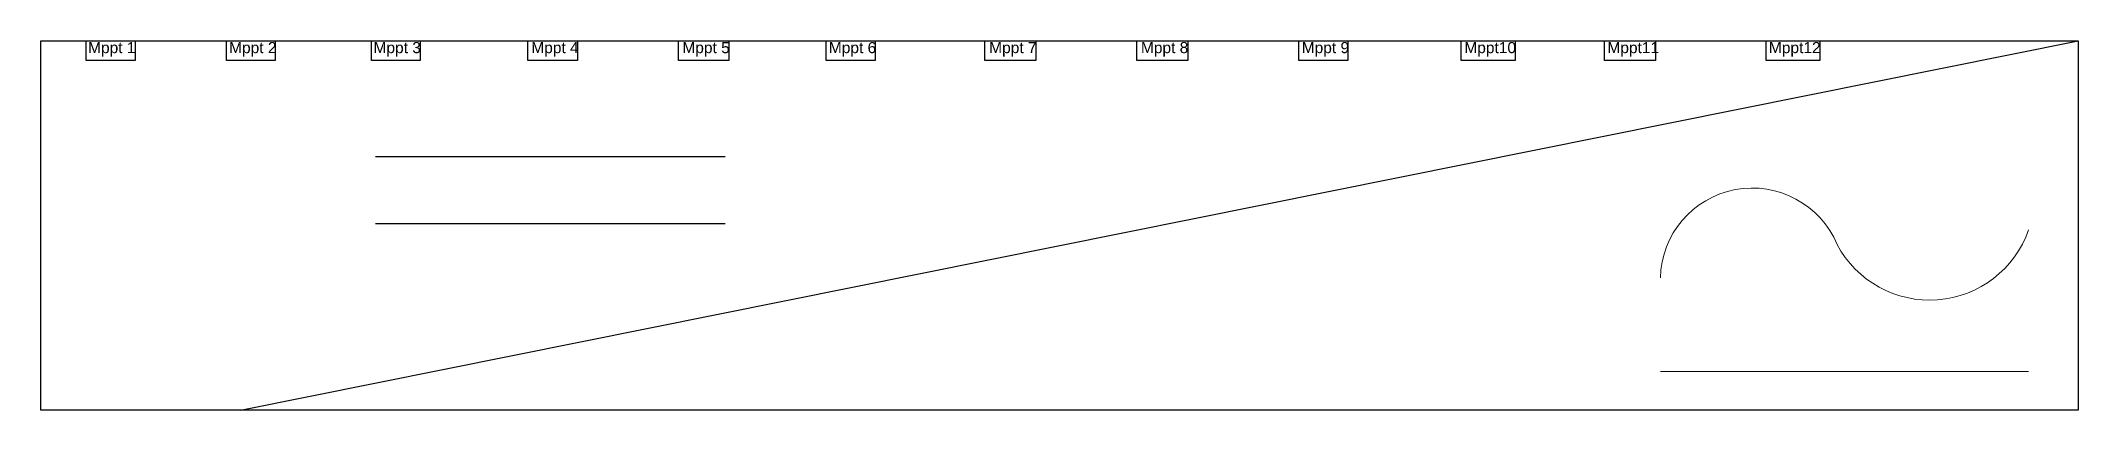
# Model space of a CAD drawing. Header units: inches. Extents: x 355 to 1848, y 183 to 399.
# Drawn here: x 1346.8 to 1474.4, y 326.3 to 349.5 of the extents above; entities that cross this region are included whole.
import ezdxf

# ---------------------------------------------------------------- set-up
doc = ezdxf.new("R2010")
doc.units = ezdxf.units.IN
doc.header["$MEASUREMENT"] = 0
doc.layers.add('PDF2_Geometry', color=7, linetype='Continuous', true_color=0x2676ba)
doc.styles.get("Standard").update_dxf_attribs({"font": 'arial.ttf'})

msp = doc.modelspace()

# ---------------------------------------------------------------- texts
at = {"char_height": 0.695, "attachment_point": 1}
for s, insert in [('Mppt 1', (1349.78, 349.41)), ('Mppt 2', (1358.61, 349.41)), ('Mppt 3 ', (1367.65, 349.41)), ('Mppt 4', (1377.53, 349.41)), ('Mppt 5', (1386.99, 349.41)), ('Mppt 6', (1396.16, 349.41)), ('Mppt 7', (1406.2, 349.41)), ('Mppt 8', (1415.7, 349.41)), ('Mppt 9', (1425.77, 349.41)), ('Mppt10', (1435.95, 349.41)), ('Mppt11', (1444.91, 349.41)), ('Mppt12', (1455.02, 349.41))]:
    msp.add_mtext_dynamic_manual_height_columns(s, width=9.1606, gutter_width=1, heights=[0], dxfattribs=dict(at, insert=insert))

# ---------------------------------------------------------------- linework, layer by layer
for p, q in [((1359.33, 326.34), (1474.39, 349.49)), ((1367.77, 342.24), (1389.67, 342.24)), ((1367.77, 338.04), (1389.67, 338.04))]:
    msp.add_line(p, q)
for points in [[(1346.83, 349.49), (1474.39, 349.49), (1474.39, 326.34), (1346.82, 326.34)], [(1349.67, 349.49), (1352.72, 349.49), (1352.72, 348.26), (1349.67, 348.26)], [(1358.44, 349.49), (1361.5, 349.49), (1361.5, 348.26), (1358.44, 348.26)], [(1367.52, 349.49), (1370.58, 349.49), (1370.58, 348.26), (1367.52, 348.26)], [(1377.32, 349.49), (1380.43, 349.49), (1380.43, 348.26), (1377.32, 348.26)], [(1386.75, 349.49), (1389.9, 349.49), (1389.9, 348.26), (1386.75, 348.26)], [(1396, 349.49), (1399.06, 349.49), (1399.06, 348.26), (1396, 348.26)], [(1405.92, 349.49), (1409.13, 349.49), (1409.13, 348.26), (1405.92, 348.26)], [(1415.45, 349.49), (1418.63, 349.49), (1418.63, 348.26), (1415.45, 348.26)], [(1425.59, 349.49), (1428.65, 349.49), (1428.65, 348.26), (1425.59, 348.26)], [(1435.76, 349.49), (1439.14, 349.49), (1439.14, 348.26), (1435.76, 348.26)], [(1444.73, 349.49), (1447.93, 349.49), (1447.93, 348.26), (1444.73, 348.26)], [(1454.84, 349.49), (1458.22, 349.49), (1458.22, 348.26), (1454.84, 348.26)]]:
    msp.add_lwpolyline(points, close=True)
at = {"layer": 'PDF2_Geometry', "color": 7, "lineweight": 0}
msp.add_lwpolyline([(1448.23, 334.64, -0.81134), (1459.29, 336.72, 0.653005), (1471.28, 337.64)], format="xyb", dxfattribs=at)
msp.add_lwpolyline([(1448.23, 328.78), (1471.28, 328.78)], dxfattribs=at)

msp.set_redraw_order([(e.dxf.handle, doc.entitydb.next_handle()) for e in msp.query("TEXT MTEXT ATTDEF DIMENSION ARC_DIMENSION")])  # texts and dimensions are drawn at this point

doc.saveas('drawing.dxf')
